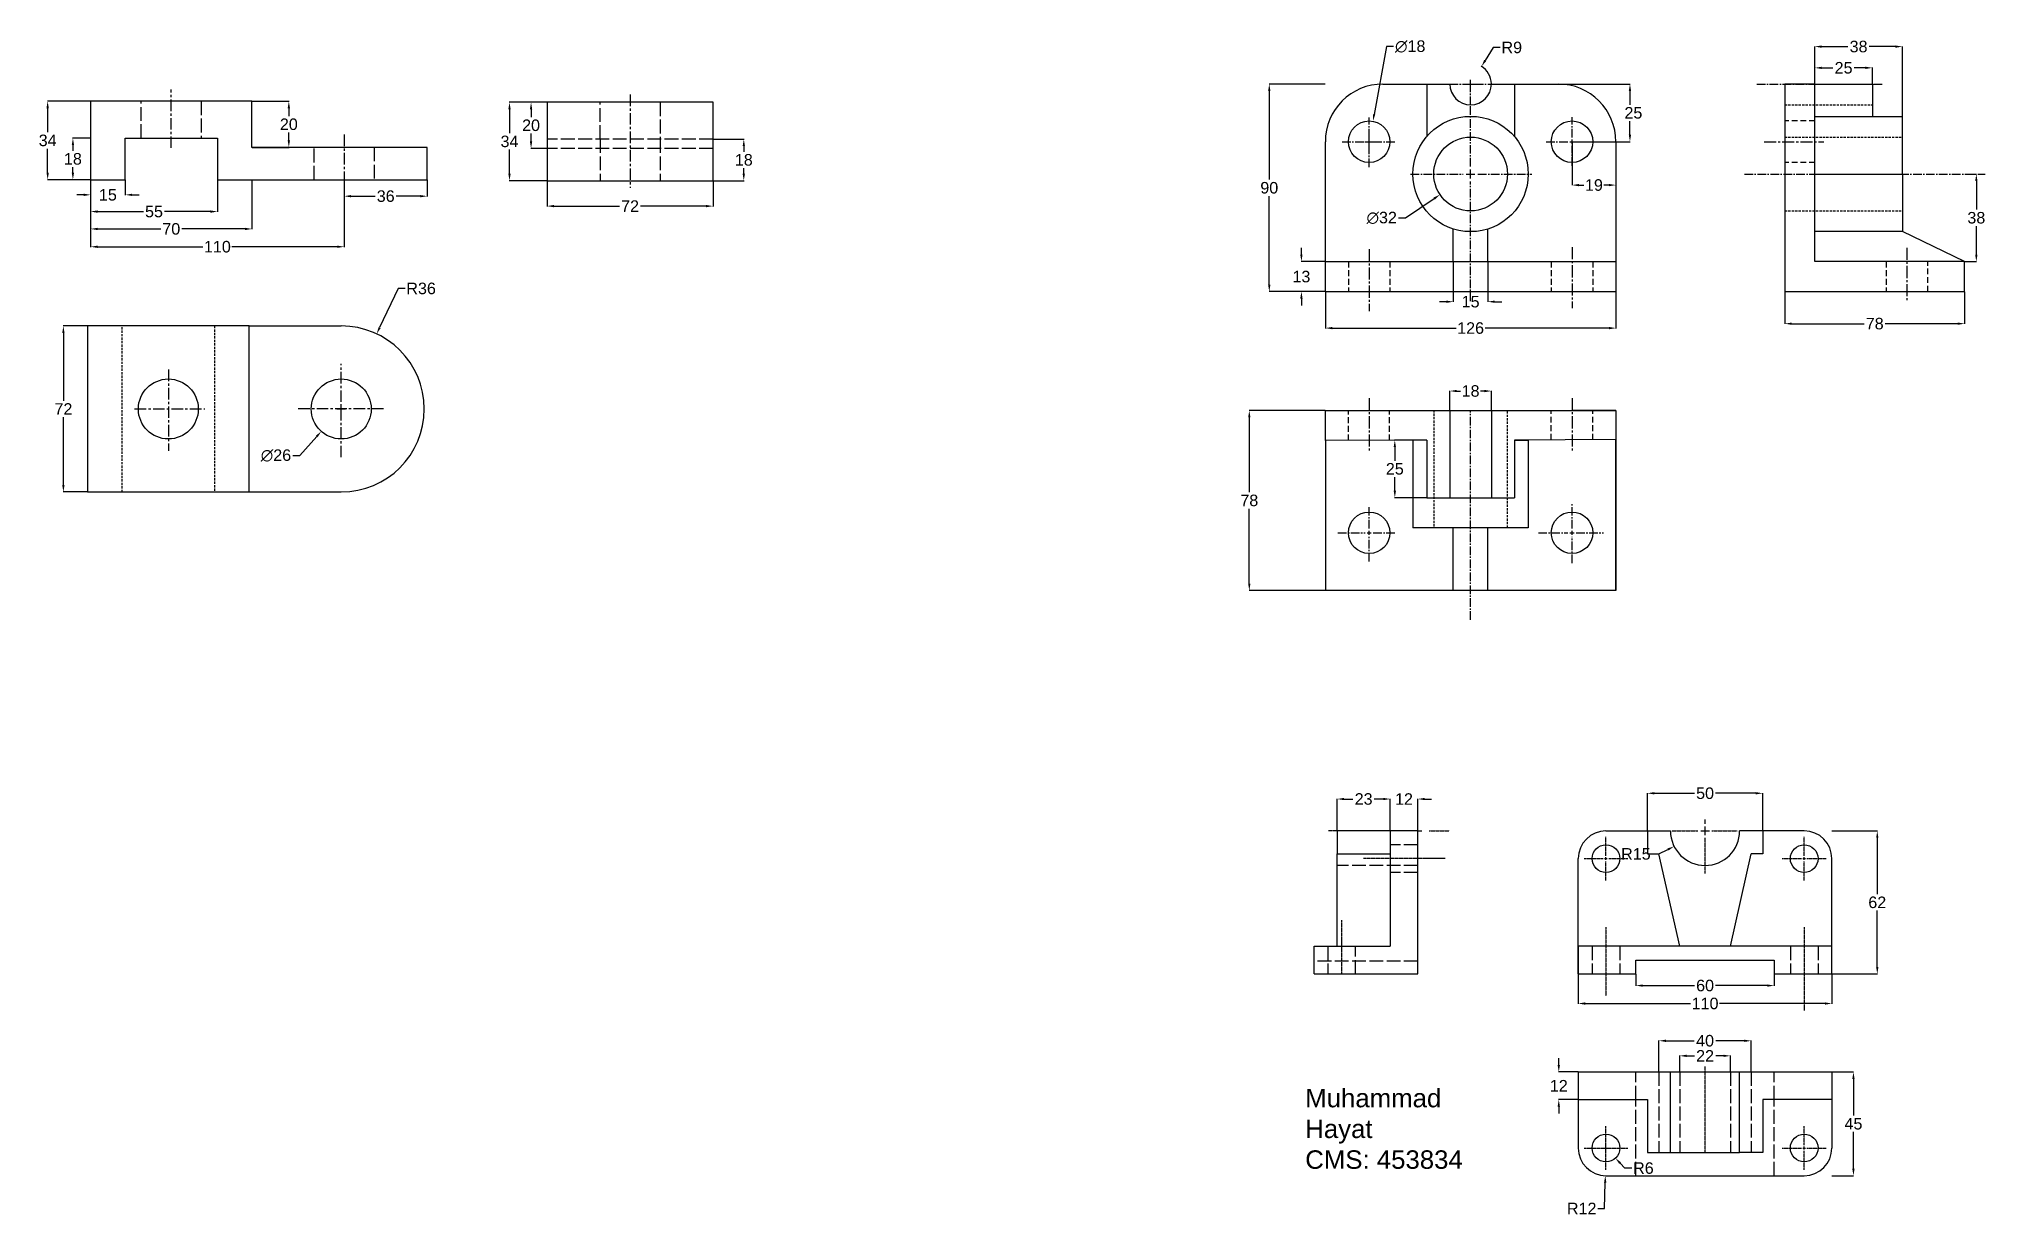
# Model space of a CAD drawing. Header units: inches. Extents: x -433 to 411, y -257 to 253.
import ezdxf

# ---------------------------------------------------------------- set-up
doc = ezdxf.new("R2010")
doc.units = ezdxf.units.IN
doc.header["$MEASUREMENT"] = 0
for name, pattern in [('AM_ISO02W050', [7.5, 6, -1.5]), ('CENTER2', [1.125, 0.75, -0.125, 0.125, -0.125]), ('CENTERX2', [4, 2.5, -0.5, 0.5, -0.5]), ('DASHED2', [0.375, 0.25, -0.125]), ('DASHEDX2', [1.5, 1, -0.5])]:
    doc.linetypes.add(name, pattern=pattern)
doc.layers.add('Center lines', color=80, linetype='CENTER2')
for name, color, linetype, plot in [('Centre Line', 100, 'CENTER2', False), ('Dimension', 30, 'Continuous', False), ('Hidden Line', 7, 'AM_ISO02W050', False)]:
    doc.layers.add(name, color=color, linetype=linetype, plot=plot)
doc.layers.add('Dimensions', color=7, linetype='Continuous', true_color=0xffffff)
doc.styles.get("Standard").update_dxf_attribs({"font": 'arial.ttf'})
doc.dimstyles.new('000001CC1E3200C8', dxfattribs={"dimtxt": 5, "dimasz": 3.001, "dimexe": 0.1, "dimexo": 0.05, "dimgap": 1, "dimtad": 0, "dimtih": 1, "dimtoh": 1, "dimdec": 0, "dimzin": 7, "dimdsep": 46, "dimtxsty": 'Standard', "dimcen": 1.9, "dimclrd": 30, "dimclre": 30, "dimclrt": 3, "dimadec": 0, "dimazin": 2, "dimtp": 0.1, "dimtm": 0.1, "dimtfac": 0.71, "dimtdec": 0, "dimtix": 1, "dimtofl": 0, "dimtmove": 1, "dimatfit": 2, "dimfxl": 1, "dimtolj": 1, "dimtzin": 7, "dimlwd": -1, "dimlwe": -1, "dimarcsym": 0})

msp = doc.modelspace()

# ---------------------------------------------------------------- texts
at = {"layer": 'Centre Line', "insert": (116.28, -202.31), "char_height": 8, "attachment_point": 1}
msp.add_mtext_dynamic_manual_height_columns('Muhammad Hayat\\PCMS: 453834', width=70.5561, gutter_width=1, heights=[0], dxfattribs=at)

# ---------------------------------------------------------------- blocks, each defined once
blk = doc.blocks.new('*U1')
at = {"layer": 'Centre Line', "color": 0, "linetype": 'CENTER2', "ltscale": 5, "transparency": 16777216}
for p, q in [((0, 1.8), (0, 11.68)), ((-13.56, 0), (-1.8, 0)), ((1.8, 0), (11.62, 0)), ((0, -12.4), (0, -1.8))]:
    blk.add_line(p, q, dxfattribs=at)
at = {"layer": 'Centre Line', "color": 0, "linetype": 'Continuous', "ltscale": 5, "transparency": 16777216}
for p, q in [((-0.9, 0), (0.9, 0)), ((0, -0.9), (0, 0.9))]:
    blk.add_line(p, q, dxfattribs=at)
blk = doc.blocks.new('*U2')
at = {"layer": 'Centre Line', "color": 0, "linetype": 'CENTER2', "ltscale": 5, "transparency": 16777216}
for p, q in [((0, 1.8), (0, 12.84)), ((-14.62, 0), (-1.8, 0)), ((1.8, 0), (13.67, 0)), ((0, -13.14), (0, -1.8))]:
    blk.add_line(p, q, dxfattribs=at)
at = {"layer": 'Centre Line', "color": 0, "linetype": 'Continuous', "ltscale": 5, "transparency": 16777216}
for p, q in [((-0.9, 0), (0.9, 0)), ((0, -0.9), (0, 0.9))]:
    blk.add_line(p, q, dxfattribs=at)
blk = doc.blocks.new('*U3')
at = {"layer": 'Centre Line', "color": 0, "linetype": 'CENTER2', "ltscale": 5, "transparency": 16777216}
for p, q in [((-9.12, 0), (-1.8, 0)), ((0, 0.9), (0, 1.66)), ((1.8, 0), (9.12, 0)), ((0, -9.12), (0, -1.8))]:
    blk.add_line(p, q, dxfattribs=at)
at = {"layer": 'Centre Line', "color": 0, "linetype": 'Continuous', "ltscale": 5, "transparency": 16777216}
for p, q in [((-0.9, 0), (0.9, 0)), ((0, -0.9), (0, 0.9))]:
    blk.add_line(p, q, dxfattribs=at)
blk = doc.blocks.new('*U4')
at = {"layer": 'Centre Line', "color": 0, "linetype": 'CENTER2', "ltscale": 5, "transparency": 16777216}
for p, q in [((0, 1.8), (0, 10.61)), ((-11.24, 0), (-1.8, 0)), ((1.8, 0), (10.35, 0)), ((0, -10.52), (0, -1.8))]:
    blk.add_line(p, q, dxfattribs=at)
at = {"layer": 'Centre Line', "color": 0, "linetype": 'Continuous', "ltscale": 5, "transparency": 16777216}
for p, q in [((-0.9, 0), (0.9, 0)), ((0, -0.9), (0, 0.9))]:
    blk.add_line(p, q, dxfattribs=at)
blk = doc.blocks.new('*U5')
at = {"layer": 'Centre Line', "color": 0, "linetype": 'CENTER2', "ltscale": 5, "transparency": 16777216}
for p, q in [((0, 1.8), (0, 10.55)), ((-11.75, 0), (-1.8, 0)), ((1.8, 0), (11.63, 0)), ((0, -11.02), (0, -1.8))]:
    blk.add_line(p, q, dxfattribs=at)
at = {"layer": 'Centre Line', "color": 0, "linetype": 'Continuous', "ltscale": 5, "transparency": 16777216}
for p, q in [((-0.9, 0), (0.9, 0)), ((0, -0.9), (0, 0.9))]:
    blk.add_line(p, q, dxfattribs=at)
blk = doc.blocks.new('*U6')
at = {"layer": 'Centre Line', "color": 0, "linetype": 'CENTER2', "ltscale": 5, "transparency": 16777216}
for p, q in [((0, 3.2), (0, 30)), ((-26, 0), (-3.2, 0)), ((3.2, 0), (26.6, 0)), ((0, -55.12), (0, -3.2))]:
    blk.add_line(p, q, dxfattribs=at)
at = {"layer": 'Centre Line', "color": 0, "linetype": 'Continuous', "ltscale": 5, "transparency": 16777216}
for p, q in [((-1.6, 0), (1.6, 0)), ((0, -1.6), (0, 1.6))]:
    blk.add_line(p, q, dxfattribs=at)
blk = doc.blocks.new('*D7')
at = {"color": 30, "linetype": 'ByBlock', "transparency": 16777216}
for p, q in [((125, 143.31), (125, 127.44)), ((251, 143.31), (251, 127.44)), ((128, 127.54), (181.71, 127.54)), ((248, 127.54), (194.29, 127.54))]:
    blk.add_line(p, q, dxfattribs=at)
at = {"color": 30, "transparency": 16777216}
for points in [[(128, 128.04), (128, 127.04), (125, 127.54)], [(248, 128.04), (248, 127.04), (251, 127.54)]]:
    blk.add_solid(points, dxfattribs=at)
at = {"color": 3, "transparency": 16777216, "insert": (188, 127.54), "char_height": 5, "attachment_point": 5}
blk.add_mtext('\\A1;126', dxfattribs=at)
blk = doc.blocks.new('*D8')
at = {"color": 30, "linetype": 'ByBlock', "transparency": 16777216}
for p, q in [((124.95, 233.36), (100.58, 233.36)), ((100.68, 230.36), (100.68, 191.92)), ((100.68, 146.36), (100.68, 184.81)), ((124.95, 143.36), (100.58, 143.36))]:
    blk.add_line(p, q, dxfattribs=at)
at = {"color": 30, "transparency": 16777216}
for points in [[(100.18, 230.36), (101.18, 230.36), (100.68, 233.36)], [(100.18, 146.36), (101.18, 146.36), (100.68, 143.36)]]:
    blk.add_solid(points, dxfattribs=at)
at = {"color": 3, "transparency": 16777216, "insert": (100.68, 188.36), "char_height": 5, "attachment_point": 5}
blk.add_mtext('\\A1;90', dxfattribs=at)
blk = doc.blocks.new('*D9')
at = {"color": 30, "linetype": 'ByBlock', "transparency": 16777216}
for p, q in [((114.62, 159.36), (114.62, 162.37)), ((124.95, 156.36), (114.52, 156.36)), ((124.95, 143.36), (114.52, 143.36)), ((114.62, 140.36), (114.62, 137.36))]:
    blk.add_line(p, q, dxfattribs=at)
at = {"color": 30, "transparency": 16777216}
for points in [[(114.12, 159.36), (115.12, 159.36), (114.62, 156.36)], [(114.12, 140.36), (115.12, 140.36), (114.62, 143.36)]]:
    blk.add_solid(points, dxfattribs=at)
at = {"color": 3, "transparency": 16777216, "insert": (114.62, 149.86), "char_height": 5, "attachment_point": 5}
blk.add_mtext('\\A1;13', dxfattribs=at)
blk = doc.blocks.new('*D10')
at = {"layer": 'Dimension', "color": 30, "linetype": 'ByBlock', "transparency": 16777216}
for p, q in [((232, 208.31), (232, 189.45)), ((251, 208.31), (251, 189.45)), ((235, 189.55), (237.15, 189.55)), ((248, 189.55), (245.85, 189.55))]:
    blk.add_line(p, q, dxfattribs=at)
at = {"layer": 'Dimension', "color": 30, "transparency": 16777216}
for points in [[(235, 190.05), (235, 189.05), (232, 189.55)], [(248, 190.05), (248, 189.05), (251, 189.55)]]:
    blk.add_solid(points, dxfattribs=at)
at = {"layer": 'Dimension', "color": 3, "transparency": 16777216, "insert": (241.5, 189.55), "char_height": 5, "attachment_point": 5}
blk.add_mtext('\\A1;19', dxfattribs=at)
blk = doc.blocks.new('*D11')
at = {"layer": 'Dimension', "color": 30, "linetype": 'ByBlock', "transparency": 16777216}
for p, q in [((226.05, 233.36), (257.21, 233.36)), ((257.11, 230.36), (257.11, 224.42)), ((257.11, 211.36), (257.11, 217.31)), ((232.05, 208.36), (257.21, 208.36))]:
    blk.add_line(p, q, dxfattribs=at)
at = {"layer": 'Dimension', "color": 30, "transparency": 16777216}
for points in [[(256.61, 230.36), (257.62, 230.36), (257.11, 233.36)], [(256.61, 211.36), (257.62, 211.36), (257.11, 208.36)]]:
    blk.add_solid(points, dxfattribs=at)
at = {"layer": 'Dimension', "color": 3, "transparency": 16777216, "insert": (258.61, 220.86), "char_height": 5, "attachment_point": 5}
blk.add_mtext('\\A1;25', dxfattribs=at)
blk = doc.blocks.new('*D15')
at = {"color": 30, "linetype": 'ByBlock', "transparency": 16777216}
for p, q in [((324.28, 143.31), (324.28, 129.36)), ((402.28, 143.31), (402.28, 129.36)), ((327.28, 129.46), (358.71, 129.46)), ((399.27, 129.46), (367.84, 129.46))]:
    blk.add_line(p, q, dxfattribs=at)
at = {"color": 30, "transparency": 16777216}
for points in [[(327.28, 129.96), (327.28, 128.96), (324.28, 129.46)], [(399.27, 129.96), (399.27, 128.96), (402.28, 129.46)]]:
    blk.add_solid(points, dxfattribs=at)
at = {"color": 3, "transparency": 16777216, "insert": (363.28, 129.46), "char_height": 5, "attachment_point": 5}
blk.add_mtext('\\A1;78', dxfattribs=at)
blk = doc.blocks.new('*D16')
at = {"color": 30, "linetype": 'ByBlock', "transparency": 16777216}
for p, q in [((151.51, 249.64), (146.15, 220.17)), ((154.51, 249.64), (151.51, 249.64))]:
    blk.add_line(p, q, dxfattribs=at)
at = {"color": 30, "transparency": 16777216}
for p, q in [((142.1, 208.36), (145.9, 208.36)), ((144, 206.46), (144, 210.26))]:
    blk.add_line(p, q, dxfattribs=at)
blk.add_solid([(145.65, 220.26), (146.64, 220.08), (145.61, 217.22)], dxfattribs=at)
at = {"color": 3, "transparency": 16777216, "insert": (161.81, 249.64), "char_height": 5, "attachment_point": 5}
blk.add_mtext('\\A1;∅18', dxfattribs=at)
blk = doc.blocks.new('*D17')
at = {"layer": 'Hidden Line', "color": 30, "transparency": 16777216}
for p, q in [((186.1, 194.36), (189.9, 194.36)), ((188, 192.46), (188, 196.26))]:
    blk.add_line(p, q, dxfattribs=at)
at = {"layer": 'Hidden Line', "color": 30, "linetype": 'ByBlock', "transparency": 16777216}
for p, q in [((159.73, 175.32), (172.24, 183.75)), ((156.73, 175.32), (159.73, 175.32))]:
    blk.add_line(p, q, dxfattribs=at)
at = {"layer": 'Hidden Line', "color": 30, "transparency": 16777216}
blk.add_solid([(171.96, 184.16), (172.52, 183.33), (174.73, 185.43)], dxfattribs=at)
at = {"layer": 'Hidden Line', "color": 3, "transparency": 16777216, "insert": (149.45, 175.32), "char_height": 5, "attachment_point": 5}
blk.add_mtext('\\A1;∅32', dxfattribs=at)
blk = doc.blocks.new('*D18')
at = {"color": 30, "linetype": 'ByBlock', "transparency": 16777216}
for p, q in [((197.82, 249.21), (194.32, 243.56)), ((200.82, 249.21), (197.82, 249.21))]:
    blk.add_line(p, q, dxfattribs=at)
at = {"color": 30, "transparency": 16777216}
for p, q in [((186.1, 233.36), (189.9, 233.36)), ((188, 231.46), (188, 235.26))]:
    blk.add_line(p, q, dxfattribs=at)
at = {"color": 30, "linetype": 'ByBlock', "transparency": 16777216}
blk.add_arc((188, 233.36), 9, 0.31831, 58.84916, dxfattribs=at)
at = {"color": 30, "transparency": 16777216}
blk.add_solid([(193.9, 243.83), (194.75, 243.3), (192.74, 241.01)], dxfattribs=at)
at = {"color": 3, "transparency": 16777216, "insert": (205.86, 249.21), "char_height": 5, "attachment_point": 5}
blk.add_mtext('\\A1;R9', dxfattribs=at)
blk = doc.blocks.new('*D19')
at = {"color": 30, "linetype": 'ByBlock', "transparency": 16777216}
for p, q in [((180.5, 156.31), (180.5, 138.89)), ((195.5, 156.31), (195.5, 138.89)), ((177.5, 138.99), (174.5, 138.99)), ((198.5, 138.99), (201.5, 138.99))]:
    blk.add_line(p, q, dxfattribs=at)
at = {"color": 30, "transparency": 16777216}
for points in [[(177.5, 139.49), (177.5, 138.49), (180.5, 138.99)], [(198.5, 139.49), (198.5, 138.49), (195.5, 138.99)]]:
    blk.add_solid(points, dxfattribs=at)
at = {"color": 3, "transparency": 16777216, "insert": (188, 138.99), "char_height": 5, "attachment_point": 5}
blk.add_mtext('\\A1;15', dxfattribs=at)
blk = doc.blocks.new('*D20')
at = {"color": 30, "linetype": 'ByBlock', "transparency": 16777216}
for p, q in [((124.95, 91.8), (91.92, 91.8)), ((92.02, 88.8), (92.02, 56.36)), ((92.02, 16.8), (92.02, 49.25)), ((124.95, 13.8), (91.92, 13.8))]:
    blk.add_line(p, q, dxfattribs=at)
at = {"color": 30, "transparency": 16777216}
for points in [[(91.52, 88.8), (92.52, 88.8), (92.02, 91.8)], [(91.52, 16.8), (92.52, 16.8), (92.02, 13.8)]]:
    blk.add_solid(points, dxfattribs=at)
at = {"color": 3, "transparency": 16777216, "insert": (92.02, 52.8), "char_height": 5, "attachment_point": 5}
blk.add_mtext('\\A1;78', dxfattribs=at)
blk = doc.blocks.new('*D21')
at = {"color": 30, "linetype": 'ByBlock', "transparency": 16777216}
for p, q in [((179, 91.85), (179, 100.35)), ((182, 100.25), (183.65, 100.25)), ((194, 100.25), (192.35, 100.25)), ((197, 91.85), (197, 100.35))]:
    blk.add_line(p, q, dxfattribs=at)
at = {"color": 30, "transparency": 16777216}
for points in [[(182, 100.75), (182, 99.75), (179, 100.25)], [(194, 100.75), (194, 99.75), (197, 100.25)]]:
    blk.add_solid(points, dxfattribs=at)
at = {"color": 3, "transparency": 16777216, "insert": (188, 100.25), "char_height": 5, "attachment_point": 5}
blk.add_mtext('\\A1;18', dxfattribs=at)
blk = doc.blocks.new('*D22')
at = {"color": 30, "linetype": 'ByBlock', "transparency": 16777216}
for p, q in [((168.95, 79), (155.03, 79)), ((155.13, 76), (155.13, 70.05)), ((155.13, 57), (155.13, 62.95)), ((168.95, 54), (155.03, 54))]:
    blk.add_line(p, q, dxfattribs=at)
at = {"color": 30, "transparency": 16777216}
for points in [[(154.63, 76), (155.63, 76), (155.13, 79)], [(154.63, 57), (155.63, 57), (155.13, 54)]]:
    blk.add_solid(points, dxfattribs=at)
at = {"color": 3, "transparency": 16777216, "insert": (155.13, 66.5), "char_height": 5, "attachment_point": 5}
blk.add_mtext('\\A1;25', dxfattribs=at)
blk = doc.blocks.new('*D23')
at = {"color": 30, "linetype": 'ByBlock', "transparency": 16777216}
for p, q in [((402.33, 194.36), (407.46, 194.36)), ((407.36, 191.36), (407.36, 178.92)), ((407.36, 159.36), (407.36, 171.81)), ((402.33, 156.36), (407.46, 156.36))]:
    blk.add_line(p, q, dxfattribs=at)
at = {"color": 30, "transparency": 16777216}
for points in [[(406.86, 191.36), (407.86, 191.36), (407.36, 194.36)], [(406.86, 159.36), (407.86, 159.36), (407.36, 156.36)]]:
    blk.add_solid(points, dxfattribs=at)
at = {"color": 3, "transparency": 16777216, "insert": (407.36, 175.36), "char_height": 5, "attachment_point": 5}
blk.add_mtext('\\A1;38', dxfattribs=at)
blk = doc.blocks.new('*D24')
at = {"color": 30, "linetype": 'ByBlock', "transparency": 16777216}
for p, q in [((337.28, 233.41), (337.28, 240.49)), ((340.28, 240.39), (345.13, 240.39)), ((359.27, 240.39), (354.42, 240.39)), ((362.28, 233.41), (362.28, 240.49))]:
    blk.add_line(p, q, dxfattribs=at)
at = {"color": 30, "transparency": 16777216}
for points in [[(340.28, 240.89), (340.28, 239.89), (337.28, 240.39)], [(359.27, 240.89), (359.27, 239.89), (362.28, 240.39)]]:
    blk.add_solid(points, dxfattribs=at)
at = {"color": 3, "transparency": 16777216, "insert": (349.78, 240.39), "char_height": 5, "attachment_point": 5}
blk.add_mtext('\\A1;25', dxfattribs=at)
blk = doc.blocks.new('*D25')
at = {"color": 30, "linetype": 'ByBlock', "transparency": 16777216}
for p, q in [((337.28, 219.41), (337.28, 249.7)), ((340.28, 249.6), (351.69, 249.6)), ((372.27, 249.6), (360.86, 249.6)), ((375.28, 219.41), (375.28, 249.7))]:
    blk.add_line(p, q, dxfattribs=at)
at = {"color": 30, "transparency": 16777216}
for points in [[(340.28, 250.1), (340.28, 249.1), (337.28, 249.6)], [(372.27, 250.1), (372.27, 249.1), (375.28, 249.6)]]:
    blk.add_solid(points, dxfattribs=at)
at = {"color": 3, "transparency": 16777216, "insert": (356.28, 249.6), "char_height": 5, "attachment_point": 5}
blk.add_mtext('\\A1;38', dxfattribs=at)
blk = doc.blocks.new('*D46')
at = {"color": 30, "linetype": 'ByBlock', "transparency": 16777216}
for p, q in [((-277.19, 144.72), (-285.19, 127.76)), ((-274.19, 144.72), (-277.19, 144.72))]:
    blk.add_line(p, q, dxfattribs=at)
at = {"color": 30, "transparency": 16777216}
for p, q in [((-301.84, 90.58), (-301.84, 94.38)), ((-303.74, 92.48), (-299.94, 92.48))]:
    blk.add_line(p, q, dxfattribs=at)
blk.add_solid([(-285.65, 127.97), (-284.74, 127.54), (-286.47, 125.04)], dxfattribs=at)
at = {"color": 3, "transparency": 16777216, "insert": (-267.21, 144.72), "char_height": 5, "attachment_point": 5}
blk.add_mtext('\\A1;R36', dxfattribs=at)
blk = doc.blocks.new('*D47')
at = {"layer": 'Centre Line', "color": 30, "linetype": 'CENTERX2', "ltscale": 2, "transparency": 16777216}
for p, q in [((-301.84, 90.58), (-301.84, 94.38)), ((-303.74, 92.48), (-299.94, 92.48))]:
    blk.add_line(p, q, dxfattribs=at)
at = {"layer": 'Centre Line', "color": 30, "linetype": 'ByBlock', "ltscale": 2, "transparency": 16777216}
for p, q in [((-319.86, 72.29), (-312.49, 80.54)), ((-322.86, 72.29), (-319.86, 72.29))]:
    blk.add_line(p, q, dxfattribs=at)
at = {"layer": 'Centre Line', "color": 30, "linetype": 'CENTERX2', "ltscale": 2, "transparency": 16777216}
blk.add_solid([(-312.86, 80.88), (-312.12, 80.21), (-310.49, 82.78)], dxfattribs=at)
at = {"layer": 'Centre Line', "color": 3, "linetype": 'CENTERX2', "ltscale": 2, "transparency": 16777216, "insert": (-330.16, 72.29), "char_height": 5, "attachment_point": 5}
blk.add_mtext('\\A1;∅26', dxfattribs=at)
blk = doc.blocks.new('*D48')
at = {"color": 30, "linetype": 'ByBlock', "transparency": 16777216}
for p, q in [((-411.89, 128.48), (-422.46, 128.48)), ((-422.36, 125.48), (-422.36, 95.99)), ((-422.36, 59.48), (-422.36, 88.97)), ((-411.89, 56.48), (-422.46, 56.48))]:
    blk.add_line(p, q, dxfattribs=at)
at = {"color": 30, "transparency": 16777216}
for points in [[(-422.86, 125.48), (-421.86, 125.48), (-422.36, 128.48)], [(-422.86, 59.48), (-421.86, 59.48), (-422.36, 56.48)]]:
    blk.add_solid(points, dxfattribs=at)
at = {"color": 3, "transparency": 16777216, "insert": (-422.36, 92.48), "char_height": 5, "attachment_point": 5}
blk.add_mtext('\\A1;72', dxfattribs=at)
blk = doc.blocks.new('*D49')
at = {"color": 30, "linetype": 'ByBlock', "transparency": 16777216}
for p, q in [((-410.56, 191.85), (-410.56, 185.23)), ((-395.56, 191.85), (-395.56, 185.23)), ((-413.56, 185.33), (-416.56, 185.33)), ((-392.56, 185.33), (-389.56, 185.33))]:
    blk.add_line(p, q, dxfattribs=at)
at = {"color": 30, "transparency": 16777216}
for points in [[(-413.56, 185.83), (-413.56, 184.83), (-410.56, 185.33)], [(-392.56, 185.83), (-392.56, 184.83), (-395.56, 185.33)]]:
    blk.add_solid(points, dxfattribs=at)
at = {"color": 3, "transparency": 16777216, "insert": (-403.06, 185.33), "char_height": 5, "attachment_point": 5}
blk.add_mtext('\\A1;15', dxfattribs=at)
blk = doc.blocks.new('*D50')
at = {"color": 30, "linetype": 'ByBlock', "transparency": 16777216}
for p, q in [((-410.56, 191.85), (-410.56, 177.97)), ((-355.56, 191.85), (-355.56, 177.97)), ((-407.56, 178.07), (-387.66, 178.07)), ((-358.56, 178.07), (-378.46, 178.07))]:
    blk.add_line(p, q, dxfattribs=at)
at = {"color": 30, "transparency": 16777216}
for points in [[(-407.56, 178.57), (-407.56, 177.57), (-410.56, 178.07)], [(-358.56, 178.57), (-358.56, 177.57), (-355.56, 178.07)]]:
    blk.add_solid(points, dxfattribs=at)
at = {"color": 3, "transparency": 16777216, "insert": (-383.06, 178.07), "char_height": 5, "attachment_point": 5}
blk.add_mtext('\\A1;55', dxfattribs=at)
blk = doc.blocks.new('*D51')
at = {"color": 30, "linetype": 'ByBlock', "transparency": 16777216}
for p, q in [((-410.56, 191.85), (-410.56, 170.44)), ((-340.56, 191.85), (-340.56, 170.44)), ((-407.56, 170.54), (-380.11, 170.54)), ((-343.56, 170.54), (-371.01, 170.54))]:
    blk.add_line(p, q, dxfattribs=at)
at = {"color": 30, "transparency": 16777216}
for points in [[(-407.56, 171.04), (-407.56, 170.04), (-410.56, 170.54)], [(-343.56, 171.04), (-343.56, 170.04), (-340.56, 170.54)]]:
    blk.add_solid(points, dxfattribs=at)
at = {"color": 3, "transparency": 16777216, "insert": (-375.56, 170.54), "char_height": 5, "attachment_point": 5}
blk.add_mtext('\\A1;70', dxfattribs=at)
blk = doc.blocks.new('*D52')
at = {"color": 30, "linetype": 'ByBlock', "transparency": 16777216}
for p, q in [((-410.56, 191.85), (-410.56, 162.71)), ((-300.56, 191.85), (-300.56, 162.71)), ((-407.56, 162.81), (-361.84, 162.81)), ((-303.56, 162.81), (-349.28, 162.81))]:
    blk.add_line(p, q, dxfattribs=at)
at = {"color": 30, "transparency": 16777216}
for points in [[(-407.56, 163.31), (-407.56, 162.31), (-410.56, 162.81)], [(-303.56, 163.31), (-303.56, 162.31), (-300.56, 162.81)]]:
    blk.add_solid(points, dxfattribs=at)
at = {"color": 3, "transparency": 16777216, "insert": (-355.56, 162.81), "char_height": 5, "attachment_point": 5}
blk.add_mtext('\\A1;110', dxfattribs=at)
blk = doc.blocks.new('*D53')
at = {"color": 30, "linetype": 'ByBlock', "transparency": 16777216}
for p, q in [((-300.56, 191.85), (-300.56, 184.64)), ((-264.56, 191.85), (-264.56, 184.64)), ((-297.56, 184.74), (-287.14, 184.74)), ((-267.56, 184.74), (-277.98, 184.74))]:
    blk.add_line(p, q, dxfattribs=at)
at = {"color": 30, "transparency": 16777216}
for points in [[(-297.56, 185.24), (-297.56, 184.24), (-300.56, 184.74)], [(-267.56, 185.24), (-267.56, 184.24), (-264.56, 184.74)]]:
    blk.add_solid(points, dxfattribs=at)
at = {"color": 3, "transparency": 16777216, "insert": (-282.56, 184.74), "char_height": 5, "attachment_point": 5}
blk.add_mtext('\\A1;36', dxfattribs=at)
blk = doc.blocks.new('*D54')
at = {"color": 30, "linetype": 'ByBlock', "transparency": 16777216}
for p, q in [((-410.61, 225.9), (-429.29, 225.9)), ((-429.19, 222.9), (-429.19, 212.45)), ((-429.19, 194.9), (-429.19, 205.34)), ((-410.61, 191.9), (-429.29, 191.9))]:
    blk.add_line(p, q, dxfattribs=at)
at = {"color": 30, "transparency": 16777216}
for points in [[(-429.69, 222.9), (-428.69, 222.9), (-429.19, 225.9)], [(-429.69, 194.9), (-428.69, 194.9), (-429.19, 191.9)]]:
    blk.add_solid(points, dxfattribs=at)
at = {"color": 3, "transparency": 16777216, "insert": (-429.19, 208.9), "char_height": 5, "attachment_point": 5}
blk.add_mtext('\\A1;34', dxfattribs=at)
blk = doc.blocks.new('*D55')
at = {"color": 30, "linetype": 'ByBlock', "transparency": 16777216}
for p, q in [((-410.61, 209.9), (-418.34, 209.9)), ((-418.24, 206.9), (-418.24, 204.45)), ((-418.24, 194.9), (-418.24, 197.34)), ((-410.61, 191.9), (-418.34, 191.9))]:
    blk.add_line(p, q, dxfattribs=at)
at = {"color": 30, "transparency": 16777216}
for points in [[(-418.74, 206.9), (-417.74, 206.9), (-418.24, 209.9)], [(-418.74, 194.9), (-417.74, 194.9), (-418.24, 191.9)]]:
    blk.add_solid(points, dxfattribs=at)
at = {"color": 3, "transparency": 16777216, "insert": (-418.24, 200.9), "char_height": 5, "attachment_point": 5}
blk.add_mtext('\\A1;18', dxfattribs=at)
blk = doc.blocks.new('*D56')
at = {"color": 30, "linetype": 'ByBlock', "transparency": 16777216}
for p, q in [((-340.51, 225.9), (-324.48, 225.9)), ((-324.58, 222.9), (-324.58, 219.45)), ((-324.58, 208.9), (-324.58, 212.34)), ((-340.51, 205.9), (-324.48, 205.9))]:
    blk.add_line(p, q, dxfattribs=at)
at = {"color": 30, "transparency": 16777216}
for points in [[(-325.08, 222.9), (-324.08, 222.9), (-324.58, 225.9)], [(-325.08, 208.9), (-324.08, 208.9), (-324.58, 205.9)]]:
    blk.add_solid(points, dxfattribs=at)
at = {"color": 3, "transparency": 16777216, "insert": (-324.58, 215.9), "char_height": 5, "attachment_point": 5}
blk.add_mtext('\\A1;20', dxfattribs=at)
blk = doc.blocks.new('*D57')
at = {"color": 30, "linetype": 'ByBlock', "transparency": 16777216}
for p, q in [((-212.63, 225.47), (-219.62, 225.47)), ((-219.52, 222.47), (-219.52, 219.03)), ((-219.52, 208.48), (-219.52, 211.92)), ((-212.63, 205.47), (-219.62, 205.47))]:
    blk.add_line(p, q, dxfattribs=at)
at = {"color": 30, "transparency": 16777216}
for points in [[(-220.02, 222.47), (-219.02, 222.47), (-219.52, 225.47)], [(-220.02, 208.48), (-219.02, 208.48), (-219.52, 205.47)]]:
    blk.add_solid(points, dxfattribs=at)
at = {"color": 3, "transparency": 16777216, "insert": (-219.52, 215.47), "char_height": 5, "attachment_point": 5}
blk.add_mtext('\\A1;20', dxfattribs=at)
blk = doc.blocks.new('*D58')
at = {"color": 30, "linetype": 'ByBlock', "transparency": 16777216}
for p, q in [((-212.63, 225.47), (-228.97, 225.47)), ((-228.87, 222.47), (-228.87, 212.03)), ((-228.87, 194.48), (-228.87, 204.92)), ((-212.63, 191.47), (-228.97, 191.47))]:
    blk.add_line(p, q, dxfattribs=at)
at = {"color": 30, "transparency": 16777216}
for points in [[(-229.37, 222.47), (-228.37, 222.47), (-228.87, 225.47)], [(-229.37, 194.48), (-228.37, 194.48), (-228.87, 191.47)]]:
    blk.add_solid(points, dxfattribs=at)
at = {"color": 3, "transparency": 16777216, "insert": (-228.87, 208.47), "char_height": 5, "attachment_point": 5}
blk.add_mtext('\\A1;34', dxfattribs=at)
blk = doc.blocks.new('*D59')
at = {"color": 30, "linetype": 'ByBlock', "transparency": 16777216}
for p, q in [((-140.53, 209.47), (-127.14, 209.47)), ((-127.24, 206.47), (-127.24, 204.03)), ((-127.24, 194.48), (-127.24, 196.92)), ((-140.53, 191.47), (-127.14, 191.47))]:
    blk.add_line(p, q, dxfattribs=at)
at = {"color": 30, "transparency": 16777216}
for points in [[(-127.74, 206.47), (-126.74, 206.47), (-127.24, 209.47)], [(-127.74, 194.48), (-126.74, 194.48), (-127.24, 191.47)]]:
    blk.add_solid(points, dxfattribs=at)
at = {"color": 3, "transparency": 16777216, "insert": (-127.24, 200.47), "char_height": 5, "attachment_point": 5}
blk.add_mtext('\\A1;18', dxfattribs=at)
blk = doc.blocks.new('*D60')
at = {"color": 30, "linetype": 'ByBlock', "transparency": 16777216}
for p, q in [((-212.58, 191.42), (-212.58, 180.34)), ((-140.58, 191.42), (-140.58, 180.34)), ((-209.58, 180.44), (-181.12, 180.44)), ((-143.59, 180.44), (-172.05, 180.44))]:
    blk.add_line(p, q, dxfattribs=at)
at = {"color": 30, "transparency": 16777216}
for points in [[(-209.58, 180.94), (-209.58, 179.94), (-212.58, 180.44)], [(-143.59, 180.94), (-143.59, 179.94), (-140.58, 180.44)]]:
    blk.add_solid(points, dxfattribs=at)
at = {"color": 3, "transparency": 16777216, "insert": (-176.58, 180.44), "char_height": 5, "attachment_point": 5}
blk.add_mtext('\\A1;72', dxfattribs=at)
blk = doc.blocks.new('*U84')
at = {"layer": 'Center lines', "color": 0, "linetype": 'CENTER2', "ltscale": 0.5, "transparency": 16777216}
for p, q in [((0, 1.2), (0, 9.5)), ((-9.5, 0), (-1.2, 0)), ((1.2, 0), (9.5, 0)), ((0, -9.5), (0, -1.2))]:
    blk.add_line(p, q, dxfattribs=at)
at = {"layer": 'Center lines', "color": 0, "linetype": 'Continuous', "ltscale": 0.5, "transparency": 16777216}
for p, q in [((-0.6, 0), (0.6, 0)), ((0, -0.6), (0, 0.6))]:
    blk.add_line(p, q, dxfattribs=at)
blk = doc.blocks.new('*U86')
at = {"layer": 'Center lines', "color": 0, "linetype": 'CENTER2', "ltscale": 0.5, "transparency": 16777216}
for p, q in [((0, 1.2), (0, 9.5)), ((-9.5, 0), (-1.2, 0)), ((1.2, 0), (9.5, 0)), ((0, -9.5), (0, -1.2))]:
    blk.add_line(p, q, dxfattribs=at)
at = {"layer": 'Center lines', "color": 0, "linetype": 'Continuous', "ltscale": 0.5, "transparency": 16777216}
for p, q in [((-0.6, 0), (0.6, 0)), ((0, -0.6), (0, 0.6))]:
    blk.add_line(p, q, dxfattribs=at)
blk = doc.blocks.new('*U87')
at = {"layer": 'Center lines', "color": 0, "linetype": 'CENTER2', "ltscale": 0.5, "transparency": 16777216}
for p, q in [((-14.26, 0), (-3, 0)), ((0, 3), (0, 5)), ((3, 0), (13.85, 0)), ((0, -18.5), (0, -3))]:
    blk.add_line(p, q, dxfattribs=at)
at = {"layer": 'Center lines', "color": 0, "linetype": 'Continuous', "ltscale": 0.5, "transparency": 16777216}
for p, q in [((-1.5, 0), (1.5, 0)), ((0, -1.5), (0, 1.5))]:
    blk.add_line(p, q, dxfattribs=at)
blk = doc.blocks.new('*U88')
at = {"layer": 'Center lines', "color": 0, "linetype": 'CENTER2', "ltscale": 0.5, "transparency": 16777216}
for p, q in [((0, 1.2), (0, 9.5)), ((-9.5, 0), (-1.2, 0)), ((1.2, 0), (9.5, 0)), ((0, -9.5), (0, -1.2))]:
    blk.add_line(p, q, dxfattribs=at)
at = {"layer": 'Center lines', "color": 0, "linetype": 'Continuous', "ltscale": 0.5, "transparency": 16777216}
for p, q in [((-0.6, 0), (0.6, 0)), ((0, -0.6), (0, 0.6))]:
    blk.add_line(p, q, dxfattribs=at)
blk = doc.blocks.new('*U89')
at = {"layer": 'Center lines', "color": 0, "linetype": 'CENTER2', "ltscale": 0.5, "transparency": 16777216}
for p, q in [((0, 1.2), (0, 9.5)), ((-9.5, 0), (-1.2, 0)), ((1.2, 0), (9.5, 0)), ((0, -9.5), (0, -1.2))]:
    blk.add_line(p, q, dxfattribs=at)
at = {"layer": 'Center lines', "color": 0, "linetype": 'Continuous', "ltscale": 0.5, "transparency": 16777216}
for p, q in [((-0.6, 0), (0.6, 0)), ((0, -0.6), (0, 0.6))]:
    blk.add_line(p, q, dxfattribs=at)
blk = doc.blocks.new('*U90')
at = {"layer": 'Center lines', "color": 0, "linetype": 'CENTER2', "ltscale": 0.5, "transparency": 16777216}
blk.add_line((0, 14.31), (0, -15.58), dxfattribs=at)
blk = doc.blocks.new('*U91')
at = {"layer": 'Center lines', "color": 0, "linetype": 'CENTER2', "ltscale": 0.5, "transparency": 16777216}
blk.add_line((0, 17.15), (0, -19.08), dxfattribs=at)
blk = doc.blocks.new('*D94')
at = {"layer": 'Dimensions', "color": 30, "linetype": 'ByBlock', "transparency": 16777216}
for p, q in [((264.7, -90.42), (264.7, -74.05)), ((267.7, -74.15), (285.13, -74.15)), ((311.7, -74.15), (294.27, -74.15)), ((314.7, -90.42), (314.7, -74.05))]:
    blk.add_line(p, q, dxfattribs=at)
at = {"layer": 'Dimensions', "color": 30, "transparency": 16777216}
for points in [[(267.7, -73.65), (267.7, -74.65), (264.7, -74.15)], [(311.7, -73.65), (311.7, -74.65), (314.7, -74.15)]]:
    blk.add_solid(points, dxfattribs=at)
at = {"layer": 'Dimensions', "color": 3, "transparency": 16777216, "insert": (289.7, -74.15), "char_height": 5, "attachment_point": 5}
blk.add_mtext('\\A1;50', dxfattribs=at)
blk = doc.blocks.new('*D95')
at = {"layer": 'Dimensions', "color": 30, "transparency": 16777216}
for p, q in [((287.8, -90.47), (291.6, -90.47)), ((289.7, -92.37), (289.7, -88.57))]:
    blk.add_line(p, q, dxfattribs=at)
at = {"layer": 'Dimensions', "color": 30, "linetype": 'ByBlock', "transparency": 16777216}
for p, q in [((266.7, -100.47), (269.7, -100.47)), ((269.7, -100.47), (273.6, -98.52))]:
    blk.add_line(p, q, dxfattribs=at)
at = {"layer": 'Dimensions', "color": 30, "transparency": 16777216}
blk.add_solid([(273.37, -98.08), (273.82, -98.97), (276.28, -97.18)], dxfattribs=at)
at = {"layer": 'Dimensions', "color": 3, "transparency": 16777216, "insert": (259.7, -100.47), "char_height": 5, "attachment_point": 5}
blk.add_mtext('\\A1;R15', dxfattribs=at)
blk = doc.blocks.new('*D96')
at = {"layer": 'Dimensions', "color": 30, "linetype": 'ByBlock', "transparency": 16777216}
for p, q in [((234.7, -152.52), (234.7, -165.42)), ((344.7, -152.52), (344.7, -165.42)), ((237.7, -165.32), (283.42, -165.32)), ((341.7, -165.32), (295.98, -165.32))]:
    blk.add_line(p, q, dxfattribs=at)
at = {"layer": 'Dimensions', "color": 30, "transparency": 16777216}
for points in [[(237.7, -164.82), (237.7, -165.82), (234.7, -165.32)], [(341.7, -164.82), (341.7, -165.82), (344.7, -165.32)]]:
    blk.add_solid(points, dxfattribs=at)
at = {"layer": 'Dimensions', "color": 3, "transparency": 16777216, "insert": (289.7, -165.32), "char_height": 5, "attachment_point": 5}
blk.add_mtext('\\A1;110', dxfattribs=at)
blk = doc.blocks.new('*D97')
at = {"layer": 'Dimensions', "color": 30, "linetype": 'ByBlock', "transparency": 16777216}
for p, q in [((259.7, -152.52), (259.7, -157.63)), ((262.7, -157.53), (285.11, -157.53)), ((316.7, -157.53), (294.28, -157.53)), ((319.7, -152.52), (319.7, -157.63))]:
    blk.add_line(p, q, dxfattribs=at)
at = {"layer": 'Dimensions', "color": 30, "transparency": 16777216}
for points in [[(262.7, -157.03), (262.7, -158.03), (259.7, -157.53)], [(316.7, -157.03), (316.7, -158.03), (319.7, -157.53)]]:
    blk.add_solid(points, dxfattribs=at)
at = {"layer": 'Dimensions', "color": 3, "transparency": 16777216, "insert": (289.7, -157.53), "char_height": 5, "attachment_point": 5}
blk.add_mtext('\\A1;60', dxfattribs=at)
blk = doc.blocks.new('*D98')
at = {"layer": 'Dimensions', "color": 30, "linetype": 'ByBlock', "transparency": 16777216}
for p, q in [((344.75, -90.47), (364.49, -90.47)), ((364.39, -93.47), (364.39, -117.92)), ((364.39, -149.47), (364.39, -125.03)), ((344.75, -152.47), (364.49, -152.47))]:
    blk.add_line(p, q, dxfattribs=at)
at = {"layer": 'Dimensions', "color": 30, "transparency": 16777216}
for points in [[(363.89, -93.47), (364.89, -93.47), (364.39, -90.47)], [(363.89, -149.47), (364.89, -149.47), (364.39, -152.47)]]:
    blk.add_solid(points, dxfattribs=at)
at = {"layer": 'Dimensions', "color": 3, "transparency": 16777216, "insert": (364.39, -121.47), "char_height": 5, "attachment_point": 5}
blk.add_mtext('\\A1;62', dxfattribs=at)
blk = doc.blocks.new('*D99')
at = {"layer": 'Dimensions', "color": 30, "linetype": 'ByBlock', "transparency": 16777216}
for p, q in [((226.25, -191.97), (226.25, -188.97)), ((234.65, -194.97), (226.15, -194.97)), ((234.65, -206.97), (226.15, -206.97)), ((226.25, -209.97), (226.25, -212.97))]:
    blk.add_line(p, q, dxfattribs=at)
at = {"layer": 'Dimensions', "color": 30, "transparency": 16777216}
for points in [[(225.75, -191.97), (226.75, -191.97), (226.25, -194.97)], [(225.75, -209.97), (226.75, -209.97), (226.25, -206.97)]]:
    blk.add_solid(points, dxfattribs=at)
at = {"layer": 'Dimensions', "color": 3, "transparency": 16777216, "insert": (226.25, -200.97), "char_height": 5, "attachment_point": 5}
blk.add_mtext('\\A1;12', dxfattribs=at)
blk = doc.blocks.new('*D100')
at = {"layer": 'Dimensions', "color": 30, "linetype": 'ByBlock', "transparency": 16777216}
for p, q in [((344.75, -194.97), (354.15, -194.97)), ((354.05, -197.97), (354.05, -213.93)), ((354.05, -236.97), (354.05, -221.01)), ((344.75, -239.97), (354.15, -239.97))]:
    blk.add_line(p, q, dxfattribs=at)
at = {"layer": 'Dimensions', "color": 30, "transparency": 16777216}
for points in [[(353.55, -197.97), (354.55, -197.97), (354.05, -194.97)], [(353.55, -236.97), (354.55, -236.97), (354.05, -239.97)]]:
    blk.add_solid(points, dxfattribs=at)
at = {"layer": 'Dimensions', "color": 3, "transparency": 16777216, "insert": (354.05, -217.47), "char_height": 5, "attachment_point": 5}
blk.add_mtext('\\A1;45', dxfattribs=at)
blk = doc.blocks.new('*D101')
at = {"layer": 'Dimensions', "color": 30, "transparency": 16777216}
for p, q in [((246.7, -229.87), (246.7, -226.07)), ((244.8, -227.97), (248.6, -227.97))]:
    blk.add_line(p, q, dxfattribs=at)
at = {"layer": 'Dimensions', "color": 30, "linetype": 'ByBlock', "transparency": 16777216}
for p, q in [((246.13, -254.19), (246.38, -242.97)), ((243.13, -254.19), (246.13, -254.19))]:
    blk.add_line(p, q, dxfattribs=at)
at = {"layer": 'Dimensions', "color": 30, "transparency": 16777216}
blk.add_solid([(245.88, -242.96), (246.88, -242.98), (246.44, -239.97)], dxfattribs=at)
at = {"layer": 'Dimensions', "color": 3, "transparency": 16777216, "insert": (236.19, -254.19), "char_height": 5, "attachment_point": 5}
blk.add_mtext('\\A1;R12', dxfattribs=at)
blk = doc.blocks.new('*D93')
at = {"layer": 'Dimensions', "color": 30, "transparency": 16777216}
for p, q in [((246.7, -229.87), (246.7, -226.07)), ((244.8, -227.97), (248.6, -227.97))]:
    blk.add_line(p, q, dxfattribs=at)
at = {"layer": 'Dimensions', "color": 30, "linetype": 'ByBlock', "transparency": 16777216}
for p, q in [((254.93, -236.7), (252.87, -234.52)), ((257.93, -236.7), (254.93, -236.7))]:
    blk.add_line(p, q, dxfattribs=at)
at = {"layer": 'Dimensions', "color": 30, "transparency": 16777216}
blk.add_solid([(253.24, -234.18), (252.51, -234.86), (250.81, -232.34)], dxfattribs=at)
at = {"layer": 'Dimensions', "color": 3, "transparency": 16777216, "insert": (262.96, -236.7), "char_height": 5, "attachment_point": 5}
blk.add_mtext('\\A1;R6', dxfattribs=at)
blk = doc.blocks.new('*D102')
at = {"layer": 'Dimensions', "color": 30, "linetype": 'ByBlock', "transparency": 16777216}
for p, q in [((278.7, -194.92), (278.7, -187.9)), ((281.7, -188), (285.1, -188)), ((297.7, -188), (294.3, -188)), ((300.7, -194.92), (300.7, -187.9))]:
    blk.add_line(p, q, dxfattribs=at)
at = {"layer": 'Dimensions', "color": 30, "transparency": 16777216}
for points in [[(281.7, -187.5), (281.7, -188.5), (278.7, -188)], [(297.7, -187.5), (297.7, -188.5), (300.7, -188)]]:
    blk.add_solid(points, dxfattribs=at)
at = {"layer": 'Dimensions', "color": 3, "transparency": 16777216, "insert": (289.7, -188), "char_height": 5, "attachment_point": 5}
blk.add_mtext('\\A1;22', dxfattribs=at)
blk = doc.blocks.new('*D103')
at = {"layer": 'Dimensions', "color": 30, "linetype": 'ByBlock', "transparency": 16777216}
for p, q in [((269.7, -194.92), (269.7, -181.37)), ((272.7, -181.47), (285.03, -181.47)), ((306.7, -181.47), (294.37, -181.47)), ((309.7, -194.92), (309.7, -181.37))]:
    blk.add_line(p, q, dxfattribs=at)
at = {"layer": 'Dimensions', "color": 30, "transparency": 16777216}
for points in [[(272.7, -180.97), (272.7, -181.98), (269.7, -181.47)], [(306.7, -180.97), (306.7, -181.98), (309.7, -181.47)]]:
    blk.add_solid(points, dxfattribs=at)
at = {"layer": 'Dimensions', "color": 3, "transparency": 16777216, "insert": (289.7, -181.47), "char_height": 5, "attachment_point": 5}
blk.add_mtext('\\A1;40', dxfattribs=at)
blk = doc.blocks.new('*U92')
at = {"layer": 'Center lines', "color": 0, "linetype": 'CENTER2', "ltscale": 0.5, "transparency": 16777216}
blk.add_line((0, -6), (0, 17.25), dxfattribs=at)
blk = doc.blocks.new('*D104')
at = {"layer": 'Dimensions', "color": 30, "linetype": 'ByBlock', "transparency": 16777216}
for p, q in [((130.11, -90.42), (130.11, -76.55)), ((133.11, -76.65), (136.98, -76.65)), ((150.11, -76.65), (146.23, -76.65)), ((153.11, -90.42), (153.11, -76.55))]:
    blk.add_line(p, q, dxfattribs=at)
at = {"layer": 'Dimensions', "color": 30, "transparency": 16777216}
for points in [[(133.11, -76.15), (133.11, -77.15), (130.11, -76.65)], [(150.11, -76.15), (150.11, -77.15), (153.11, -76.65)]]:
    blk.add_solid(points, dxfattribs=at)
at = {"layer": 'Dimensions', "color": 3, "transparency": 16777216, "insert": (141.61, -76.65), "char_height": 5, "attachment_point": 5}
blk.add_mtext('\\A1;23', dxfattribs=at)
blk = doc.blocks.new('*D105')
at = {"layer": 'Dimensions', "color": 30, "linetype": 'ByBlock', "transparency": 16777216}
for p, q in [((150.11, -76.65), (147.1, -76.65)), ((153.11, -90.42), (153.11, -76.55)), ((165.11, -90.42), (165.11, -76.55)), ((168.11, -76.65), (171.11, -76.65))]:
    blk.add_line(p, q, dxfattribs=at)
at = {"layer": 'Dimensions', "color": 30, "transparency": 16777216}
for points in [[(150.11, -76.15), (150.11, -77.15), (153.11, -76.65)], [(168.11, -76.15), (168.11, -77.15), (165.11, -76.65)]]:
    blk.add_solid(points, dxfattribs=at)
at = {"layer": 'Dimensions', "color": 3, "transparency": 16777216, "insert": (159.11, -76.65), "char_height": 5, "attachment_point": 5}
blk.add_mtext('\\A1;12', dxfattribs=at)

# ---------------------------------------------------------------- dimensions: what is measured, and where the dimension line sits
dim = msp.add_diameter_dim_2p(p1=(142.39, 199.51), p2=(145.61, 217.22), dimstyle='000001CC1E3200C8')
dim.commit()
dim.dimension.update_dxf_attribs({"geometry": '*D16', "text_midpoint": (151.51, 249.64), "dimtype": 163})
for center, mpoint, picture, middle in [((188, 233.36), (192.74, 241.01), '*D18', (197.82, 249.21)), ((-301.84, 92.48), (-286.47, 125.04), '*D46', (-277.19, 144.72))]:
    dim = msp.add_radius_dim(center=center, mpoint=mpoint, dimstyle='000001CC1E3200C8')
    dim.commit()
    dim.dimension.update_dxf_attribs({"geometry": picture, "text_midpoint": middle, "dimtype": 164})
for base, p1, p2, picture, middle in [((375.28, 249.6), (337.28, 219.36), (375.28, 219.36), '*D25', (356.28, 249.6)), ((362.28, 240.39), (337.28, 233.36), (362.28, 233.36), '*D24', (349.78, 240.39)), ((-395.56, 185.33), (-410.56, 191.9), (-395.56, 191.9), '*D49', (-403.06, 185.33)), ((-355.56, 178.07), (-410.56, 191.9), (-355.56, 191.9), '*D50', (-383.06, 178.07)), ((-340.56, 170.54), (-410.56, 191.9), (-340.56, 191.9), '*D51', (-375.56, 170.54)), ((-300.56, 162.81), (-410.56, 191.9), (-300.56, 191.9), '*D52', (-355.56, 162.81)), ((-264.56, 184.74), (-300.56, 191.9), (-264.56, 191.9), '*D53', (-282.56, 184.74)), ((-140.58, 180.44), (-212.58, 191.47), (-140.58, 191.47), '*D60', (-176.58, 180.44)), ((195.5, 138.99), (180.5, 156.36), (195.5, 156.36), '*D19', (188, 138.99)), ((251, 127.54), (125, 143.36), (251, 143.36), '*D7', (188, 127.54)), ((402.28, 129.46), (324.28, 143.36), (402.28, 143.36), '*D15', (363.28, 129.46)), ((197, 100.25), (179, 91.8), (197, 91.8), '*D21', (188, 100.25))]:
    dim = msp.add_linear_dim(base=base, p1=p1, p2=p2, dimstyle='000001CC1E3200C8')
    dim.commit()
    dim.dimension.update_dxf_attribs({"geometry": picture, "text_midpoint": middle})
for p2, distance, picture, middle in [((125, 233.36), 24.32, '*D8', (100.68, 188.36)), ((125, 156.36), 10.38, '*D9', (114.62, 149.86))]:
    dim = msp.add_aligned_dim(p1=(125, 143.36), p2=p2, distance=distance, dimstyle='000001CC1E3200C8')
    dim.commit()
    dim.dimension.update_dxf_attribs({"geometry": picture, "text_midpoint": middle})
for base, p1, p2, picture, middle in [((-429.19, 225.9), (-410.56, 191.9), (-410.56, 225.9), '*D54', (-429.19, 208.9)), ((-324.58, 225.9), (-340.56, 205.9), (-340.56, 225.9), '*D56', (-324.58, 215.9)), ((-228.87, 225.47), (-212.58, 191.47), (-212.58, 225.47), '*D58', (-228.87, 208.47)), ((-219.52, 225.47), (-212.58, 205.47), (-212.58, 225.47), '*D57', (-219.52, 215.47)), ((-418.24, 209.9), (-410.56, 191.9), (-410.56, 209.9), '*D55', (-418.24, 200.9)), ((-127.24, 209.47), (-140.58, 191.47), (-140.58, 209.47), '*D59', (-127.24, 200.47)), ((407.36, 194.36), (402.28, 156.36), (402.28, 194.36), '*D23', (407.36, 175.36)), ((-422.36, 128.48), (-411.84, 56.48), (-411.84, 128.48), '*D48', (-422.36, 92.48)), ((92.02, 13.8), (125, 91.8), (125, 13.8), '*D20', (92.02, 52.8)), ((155.13, 54), (169, 79), (169, 54), '*D22', (155.13, 66.5))]:
    dim = msp.add_linear_dim(base=base, p1=p1, p2=p2, angle=90, dimstyle='000001CC1E3200C8')
    dim.commit()
    dim.dimension.update_dxf_attribs({"geometry": picture, "text_midpoint": middle})
at = {"layer": 'Centre Line', "color": 1, "linetype": 'CENTERX2', "ltscale": 2}
dim = msp.add_diameter_dim_2p(p1=(-293.18, 102.18), p2=(-310.49, 82.78), dimstyle='000001CC1E3200C8', dxfattribs=at)
dim.commit()
dim.dimension.update_dxf_attribs({"geometry": '*D47', "text_midpoint": (-319.86, 72.29), "dimtype": 163})
at = {"layer": 'Dimension'}
dim = msp.add_linear_dim(base=(257.11, 233.36), p1=(232, 208.36), p2=(226, 233.36), angle=90, dimstyle='000001CC1E3200C8', dxfattribs=at)
dim.commit()
dim.dimension.update_dxf_attribs({"geometry": '*D11', "text_midpoint": (258.61, 220.86), "dimtype": 160})
dim = msp.add_linear_dim(base=(251, 189.55), p1=(232, 208.36), p2=(251, 208.36), dimstyle='000001CC1E3200C8', dxfattribs=at)
dim.commit()
dim.dimension.update_dxf_attribs({"geometry": '*D10', "text_midpoint": (241.5, 189.55)})
at = {"layer": 'Dimensions'}
for base, p1, p2, picture, middle in [((153.11, -76.65), (130.11, -90.47), (153.11, -90.47), '*D104', (141.61, -76.65)), ((165.11, -76.65), (153.11, -90.47), (165.11, -90.47), '*D105', (159.11, -76.65)), ((314.7, -74.15), (264.7, -90.47), (314.7, -90.47), '*D94', (289.7, -74.15)), ((344.7, -165.32), (234.7, -152.47), (344.7, -152.47), '*D96', (289.7, -165.32)), ((319.7, -157.53), (259.7, -152.47), (319.7, -152.47), '*D97', (289.7, -157.53)), ((309.7, -181.47), (269.7, -194.97), (309.7, -194.97), '*D103', (289.7, -181.47)), ((300.7, -188), (278.7, -194.97), (300.7, -194.97), '*D102', (289.7, -188))]:
    dim = msp.add_linear_dim(base=base, p1=p1, p2=p2, dimstyle='000001CC1E3200C8', dxfattribs=at)
    dim.commit()
    dim.dimension.update_dxf_attribs({"geometry": picture, "text_midpoint": middle})
for center, mpoint, picture, middle in [((289.7, -90.47), (276.28, -97.18), '*D95', (269.7, -100.47)), ((246.7, -227.97), (246.44, -239.97), '*D101', (246.13, -254.19))]:
    dim = msp.add_radius_dim(center=center, mpoint=mpoint, dimstyle='000001CC1E3200C8', dxfattribs=at)
    dim.commit()
    dim.dimension.update_dxf_attribs({"geometry": picture, "text_midpoint": middle, "dimtype": 164})
for base, p1, p2, picture, middle in [((364.39, -90.47), (344.7, -152.47), (344.7, -90.47), '*D98', (364.39, -121.47)), ((226.25, -194.97), (234.7, -206.97), (234.7, -194.97), '*D99', (226.25, -200.97)), ((354.05, -239.97), (344.7, -194.97), (344.7, -239.97), '*D100', (354.05, -217.47))]:
    dim = msp.add_linear_dim(base=base, p1=p1, p2=p2, angle=90, dimstyle='000001CC1E3200C8', dxfattribs=at)
    dim.commit()
    dim.dimension.update_dxf_attribs({"geometry": picture, "text_midpoint": middle})
dim = msp.add_radius_dim(center=(246.7, -227.97), mpoint=(250.81, -232.34), dimstyle='000001CC1E3200C8', dxfattribs=at)
dim.commit()
dim.dimension.update_dxf_attribs({"geometry": '*D93', "text_midpoint": (262.96, -236.7)})
at = {"layer": 'Hidden Line'}
dim = msp.add_diameter_dim_2p(p1=(201.27, 203.3), p2=(174.73, 185.43), dimstyle='000001CC1E3200C8', dxfattribs=at)
dim.commit()
dim.dimension.update_dxf_attribs({"geometry": '*D17', "text_midpoint": (159.73, 175.32), "dimtype": 163})

# ---------------------------------------------------------------- linework, layer by layer
for p, q in [((150, 233.36), (179, 233.36)), ((169, 233.36), (169, 210.61)), ((197, 233.36), (226, 233.36)), ((207, 233.36), (207, 210.61)), ((337.28, 233.36), (324.28, 233.36)), ((324.28, 233.36), (324.28, 143.36)), ((337.28, 156.36), (337.28, 233.36)), ((337.28, 233.36), (362.28, 233.36)), ((362.28, 233.36), (362.28, 219.36)), ((-340.56, 225.9), (-410.56, 225.9)), ((-410.56, 225.9), (-410.56, 191.9)), ((-340.56, 205.9), (-340.56, 225.9)), ((-140.58, 225.47), (-212.58, 225.47)), ((-212.58, 225.47), (-212.58, 191.47)), ((-140.58, 191.47), (-140.58, 225.47)), ((337.28, 219.36), (375.28, 219.36)), ((375.28, 194.36), (375.28, 219.36)), ((-395.56, 191.9), (-395.56, 209.9)), ((-395.56, 209.9), (-355.56, 209.9)), ((-355.56, 209.9), (-355.56, 191.9)), ((-264.56, 205.9), (-340.56, 205.9)), ((-264.56, 191.9), (-264.56, 205.9)), ((125, 143.36), (125, 208.36)), ((251, 208.36), (251, 143.36)), ((337.28, 194.36), (375.28, 194.36)), ((375.28, 194.36), (375.28, 169.36)), ((-410.56, 191.9), (-395.56, 191.9)), ((-410.56, 191.9), (-395.56, 191.9)), ((-355.56, 191.9), (-340.56, 191.9)), ((-340.56, 191.9), (-300.56, 191.9)), ((-300.56, 191.9), (-264.56, 191.9)), ((-212.58, 191.47), (-140.58, 191.47)), ((180.5, 156.36), (180.5, 170.52)), ((195.5, 156.36), (195.5, 170.52)), ((375.28, 169.36), (337.28, 169.36)), ((402.28, 156.36), (375.28, 169.36)), ((125, 143.36), (125, 156.36)), ((125, 156.36), (251, 156.36)), ((125, 156.36), (188, 156.36)), ((125, 156.36), (144, 156.36)), ((251, 156.36), (251, 143.36)), ((402.28, 156.36), (337.28, 156.36)), ((402.28, 143.36), (402.28, 156.36)), ((125, 143.36), (251, 143.36)), ((324.28, 143.36), (402.28, 143.36)), ((-411.84, 128.48), (-411.84, 56.48)), ((-341.84, 128.48), (-411.84, 128.48)), ((-341.84, 56.48), (-341.84, 128.48)), ((-341.84, 128.48), (-301.84, 128.48)), ((-301.93, 92.48), (-301.75, 92.48)), ((-301.84, 92.57), (-301.84, 92.39)), ((125, 78.8), (125, 91.8)), ((125, 91.8), (251, 91.8)), ((179, 92), (179, 54)), ((197, 92), (197, 54)), ((251, 91.8), (232, 91.8)), ((251, 91.8), (251, 79.2)), ((251, 91.8), (251, 13.8)), ((169, 78.94), (125, 78.8)), ((125, 78.8), (125, 13.8)), ((163, 79), (163, 41)), ((169, 79), (163, 79)), ((169, 79), (169, 54)), ((188, 79), (188, 79)), ((188, 79), (188, 79)), ((251, 79.2), (207, 79)), ((207, 79), (207, 54)), ((207, 79), (213, 79)), ((213, 79), (213, 41)), ((251, 13.8), (251, 79.2)), ((-411.84, 56.48), (-341.84, 56.48)), ((-411.84, 56.48), (-396.84, 56.48)), ((-341.84, 56.48), (-301.84, 56.48)), ((169, 54), (207, 54)), ((213, 41), (163, 41)), ((180.5, 13.8), (180.5, 41)), ((195.5, 13.8), (195.5, 41)), ((251, 13.8), (125, 13.8)), ((153.11, -90.47), (130.11, -90.47)), ((130.11, -90.47), (130.11, -100.47)), ((165.11, -90.47), (153.11, -90.47)), ((153.11, -90.47), (153.11, -140.47)), ((165.11, -152.47), (165.11, -90.47)), ((246.7, -90.47), (264.7, -90.47)), ((264.7, -90.47), (264.7, -100.47)), ((264.7, -90.47), (274.7, -90.47)), ((314.7, -90.47), (304.7, -90.47)), ((332.7, -90.47), (314.7, -90.47)), ((314.7, -90.47), (314.7, -100.47)), ((130.11, -100.47), (153.11, -100.47)), ((130.11, -140.47), (130.11, -100.47)), ((264.7, -100.47), (269.7, -100.47)), ((278.7, -140.47), (269.7, -100.47)), ((300.7, -140.47), (309.7, -100.47)), ((314.7, -100.47), (309.7, -100.47)), ((234.7, -152.47), (234.7, -102.47)), ((344.7, -152.47), (344.7, -102.47)), ((120.11, -152.47), (120.11, -140.47)), ((120.11, -140.47), (153.11, -140.47)), ((344.7, -140.47), (234.7, -140.47)), ((234.7, -140.47), (234.7, -152.47)), ((344.7, -140.47), (300.7, -140.47)), ((344.7, -152.47), (344.7, -140.47)), ((259.7, -152.47), (259.7, -146.47)), ((259.7, -146.47), (319.7, -146.47)), ((319.7, -146.47), (319.7, -152.47)), ((120.11, -152.47), (165.11, -152.47)), ((234.7, -152.47), (259.7, -152.47)), ((319.7, -152.47), (344.7, -152.47)), ((234.7, -194.97), (274.7, -194.97)), ((234.7, -194.97), (234.7, -206.97)), ((234.7, -194.97), (234.7, -227.97)), ((274.7, -229.97), (274.7, -194.97)), ((274.7, -194.97), (304.7, -194.97)), ((304.7, -194.97), (344.7, -194.97)), ((304.7, -229.97), (304.7, -194.97)), ((344.7, -194.97), (344.7, -206.97)), ((344.7, -194.97), (344.7, -227.97)), ((234.7, -206.97), (264.7, -206.97)), ((234.7, -206.97), (234.7, -227.97)), ((264.7, -206.97), (264.7, -229.97)), ((344.7, -206.97), (314.7, -206.97)), ((314.7, -206.97), (314.7, -229.97)), ((344.7, -206.97), (344.7, -227.97)), ((264.7, -229.97), (274.7, -229.97)), ((274.7, -229.97), (304.7, -229.97)), ((314.7, -229.97), (304.7, -229.97)), ((246.7, -239.97), (332.7, -239.97)), ((246.7, -239.97), (259.7, -239.97))]:
    msp.add_line(p, q)
for centre, radius in [((144, 208.36), 9), ((188, 194.36), 25), ((232, 208.36), 9), ((188, 194.36), 16), ((-376.84, 92.48), 13), ((-301.84, 92.48), 13), ((144, 38.8), 9), ((232, 38.8), 9), ((246.7, -102.47), 6), ((332.7, -102.47), 6), ((246.7, -227.97), 6), ((332.7, -227.97), 6)]:
    msp.add_circle(centre, radius)
for centre, radius, start, end in [((150, 208.36), 25, 90, 180), ((188, 233.36), 9, 180, 0), ((226, 208.36), 25, 0, 90), ((-301.84, 92.48), 36, 270, 90), ((246.7, -102.47), 12, 90, 180), ((289.7, -90.47), 15, 180, 0), ((332.7, -102.47), 12, 0, 90), ((246.7, -227.97), 12, 180, 270), ((332.7, -227.97), 12, 270, 0)]:
    msp.add_arc(centre, radius, start, end)
at = {"layer": 'Center lines', "linetype": 'CENTER2', "ltscale": 0.5}
for p, q in [((130.11, -90.47), (126.32, -90.47)), ((165.11, -90.47), (166.82, -90.47)), ((170.08, -90.47), (178.91, -90.47)), ((176.99, -102.47), (141.61, -102.47)), ((289.7, -229.97), (289.7, -192.58))]:
    msp.add_line(p, q, dxfattribs=at)
at = {"layer": 'Centre Line', "linetype": 'CENTERX2', "ltscale": 2}
for p, q in [((-375.56, 205.64), (-375.56, 231.04)), ((-176.58, 228.77), (-176.58, 188.41)), ((-300.56, 211.47), (-300.56, 185.23)), ((-301.84, 71.52), (-301.84, 112.04)), ((-376.84, 109.58), (-376.84, 74.39)), ((-391.48, 92.48), (-360.96, 92.48)), ((-283.49, 92.48), (-321.09, 92.48))]:
    msp.add_line(p, q, dxfattribs=at)
at = {"layer": 'Centre Line', "linetype": 'CENTER2', "ltscale": 5}
for p, q in [((312.09, 233.36), (366.58, 233.36)), ((306.78, 194.36), (411.12, 194.36)), ((188, 1), (188, 91.8))]:
    msp.add_line(p, q, dxfattribs=at)
at = {"layer": 'Centre Line', "linetype": 'CENTER2', "ltscale": 7}
for p, q in [((315.28, 208.36), (341.28, 208.36)), ((144, 161.7), (144, 134.94)), ((232, 162.67), (232, 136.23)), ((377.28, 162.36), (377.28, 138.81)), ((144, 97.17), (144, 73.8)), ((232, 97.17), (232, 73.8))]:
    msp.add_line(p, q, dxfattribs=at)
at = {"layer": 'Hidden Line', "color": 7, "true_color": 0xffffff}
for p, q in [((-388.56, 209.9), (-388.56, 225.9)), ((-362.56, 225.9), (-362.56, 209.9)), ((-189.58, 209.47), (-189.58, 225.47)), ((-163.58, 225.47), (-163.58, 209.47)), ((-313.56, 191.9), (-313.56, 205.9)), ((-287.56, 205.9), (-287.56, 191.9)), ((-140.58, 209.47), (-212.58, 209.47)), ((-140.58, 205.47), (-212.58, 205.47)), ((-189.58, 209.47), (-189.58, 191.47)), ((-163.58, 209.47), (-163.58, 191.47))]:
    msp.add_line(p, q, dxfattribs=at)
at = {"layer": 'Hidden Line', "color": 0, "linetype": 'DASHED2', "ltscale": 4}
for p, q in [((324.28, 224.36), (362.28, 224.36)), ((324.28, 210.36), (375.28, 210.36)), ((324.28, 178.36), (375.28, 178.36)), ((172, 92), (172, 41)), ((204, 41), (204, 92))]:
    msp.add_line(p, q, dxfattribs=at)
at = {"layer": 'Hidden Line', "color": 0, "linetype": 'DASHED2', "ltscale": 10}
for p, q in [((337.28, 217.36), (324.28, 217.36)), ((337.28, 199.36), (324.28, 199.36)), ((135, 156.36), (135, 143.36)), ((153, 156.36), (153, 143.36)), ((223, 156.36), (223, 143.36)), ((241, 156.36), (241, 143.36)), ((135, 78.86), (135, 91.8)), ((152.84, 78.86), (152.84, 91.8)), ((223, 79.14), (223, 91.8)), ((241, 79.14), (241, 91.8))]:
    msp.add_line(p, q, dxfattribs=at)
at = {"layer": 'Hidden Line', "color": 40, "linetype": 'DASHED2', "ltscale": 10, "true_color": 0xf8d731}
for p, q in [((368.28, 156.36), (368.28, 143.36)), ((386.28, 143.36), (386.28, 156.36))]:
    msp.add_line(p, q, dxfattribs=at)
at = {"layer": 'Hidden Line', "color": 7, "linetype": 'DASHEDX2', "true_color": 0xffffff}
for p, q in [((-396.84, 56.48), (-396.84, 128.48)), ((-356.84, 128.48), (-356.84, 56.48))]:
    msp.add_line(p, q, dxfattribs=at)
at = {"layer": 'Hidden Line'}
for p, q in [((165.11, -96.47), (153.11, -96.47)), ((165.11, -105.47), (130.11, -105.47)), ((165.11, -108.47), (153.11, -108.47)), ((126.11, -140.47), (126.11, -152.47)), ((138.11, -152.47), (138.11, -140.47)), ((240.7, -140.47), (240.7, -152.47)), ((252.7, -140.47), (252.7, -152.47)), ((326.7, -140.47), (326.7, -152.47)), ((338.7, -140.47), (338.7, -152.47)), ((165.11, -146.91), (120.11, -146.91)), ((259.7, -206.97), (259.7, -194.97)), ((269.7, -194.97), (269.7, -229.97)), ((278.7, -194.97), (278.7, -229.97)), ((300.7, -194.97), (300.7, -229.97)), ((309.7, -194.97), (309.7, -229.97)), ((319.7, -206.97), (319.7, -194.97)), ((259.7, -239.97), (259.7, -206.97)), ((319.7, -239.97), (319.7, -206.97))]:
    msp.add_line(p, q, dxfattribs=at)

# ---------------------------------------------------------------- block references
at = {"layer": 'Center lines', "linetype": 'CENTER2', "ltscale": 0.5}
for name, p in [('*U87', (289.7, -90.47)), ('*U86', (246.7, -102.47)), ('*U84', (332.7, -102.47)), ('*U92', (132.11, -146.47)), ('*U90', (246.7, -146.47)), ('*U91', (332.7, -149.31)), ('*U88', (246.7, -227.97)), ('*U89', (332.7, -227.97))]:
    msp.add_blockref(name, p, dxfattribs=at)
at = {"layer": 'Centre Line', "linetype": 'CENTER2', "ltscale": 5}
for name, p in [('*U3', (188, 233.36)), ('*U6', (188, 194.36)), ('*U5', (144, 208.36)), ('*U4', (232, 208.36)), ('*U2', (232, 38.8)), ('*U1', (144, 38.8))]:
    msp.add_blockref(name, p, dxfattribs=at)

msp.set_redraw_order([(e.dxf.handle, doc.entitydb.next_handle()) for e in msp.query("TEXT MTEXT ATTDEF DIMENSION ARC_DIMENSION")])  # texts and dimensions are drawn at this point

doc.saveas('drawing.dxf')
